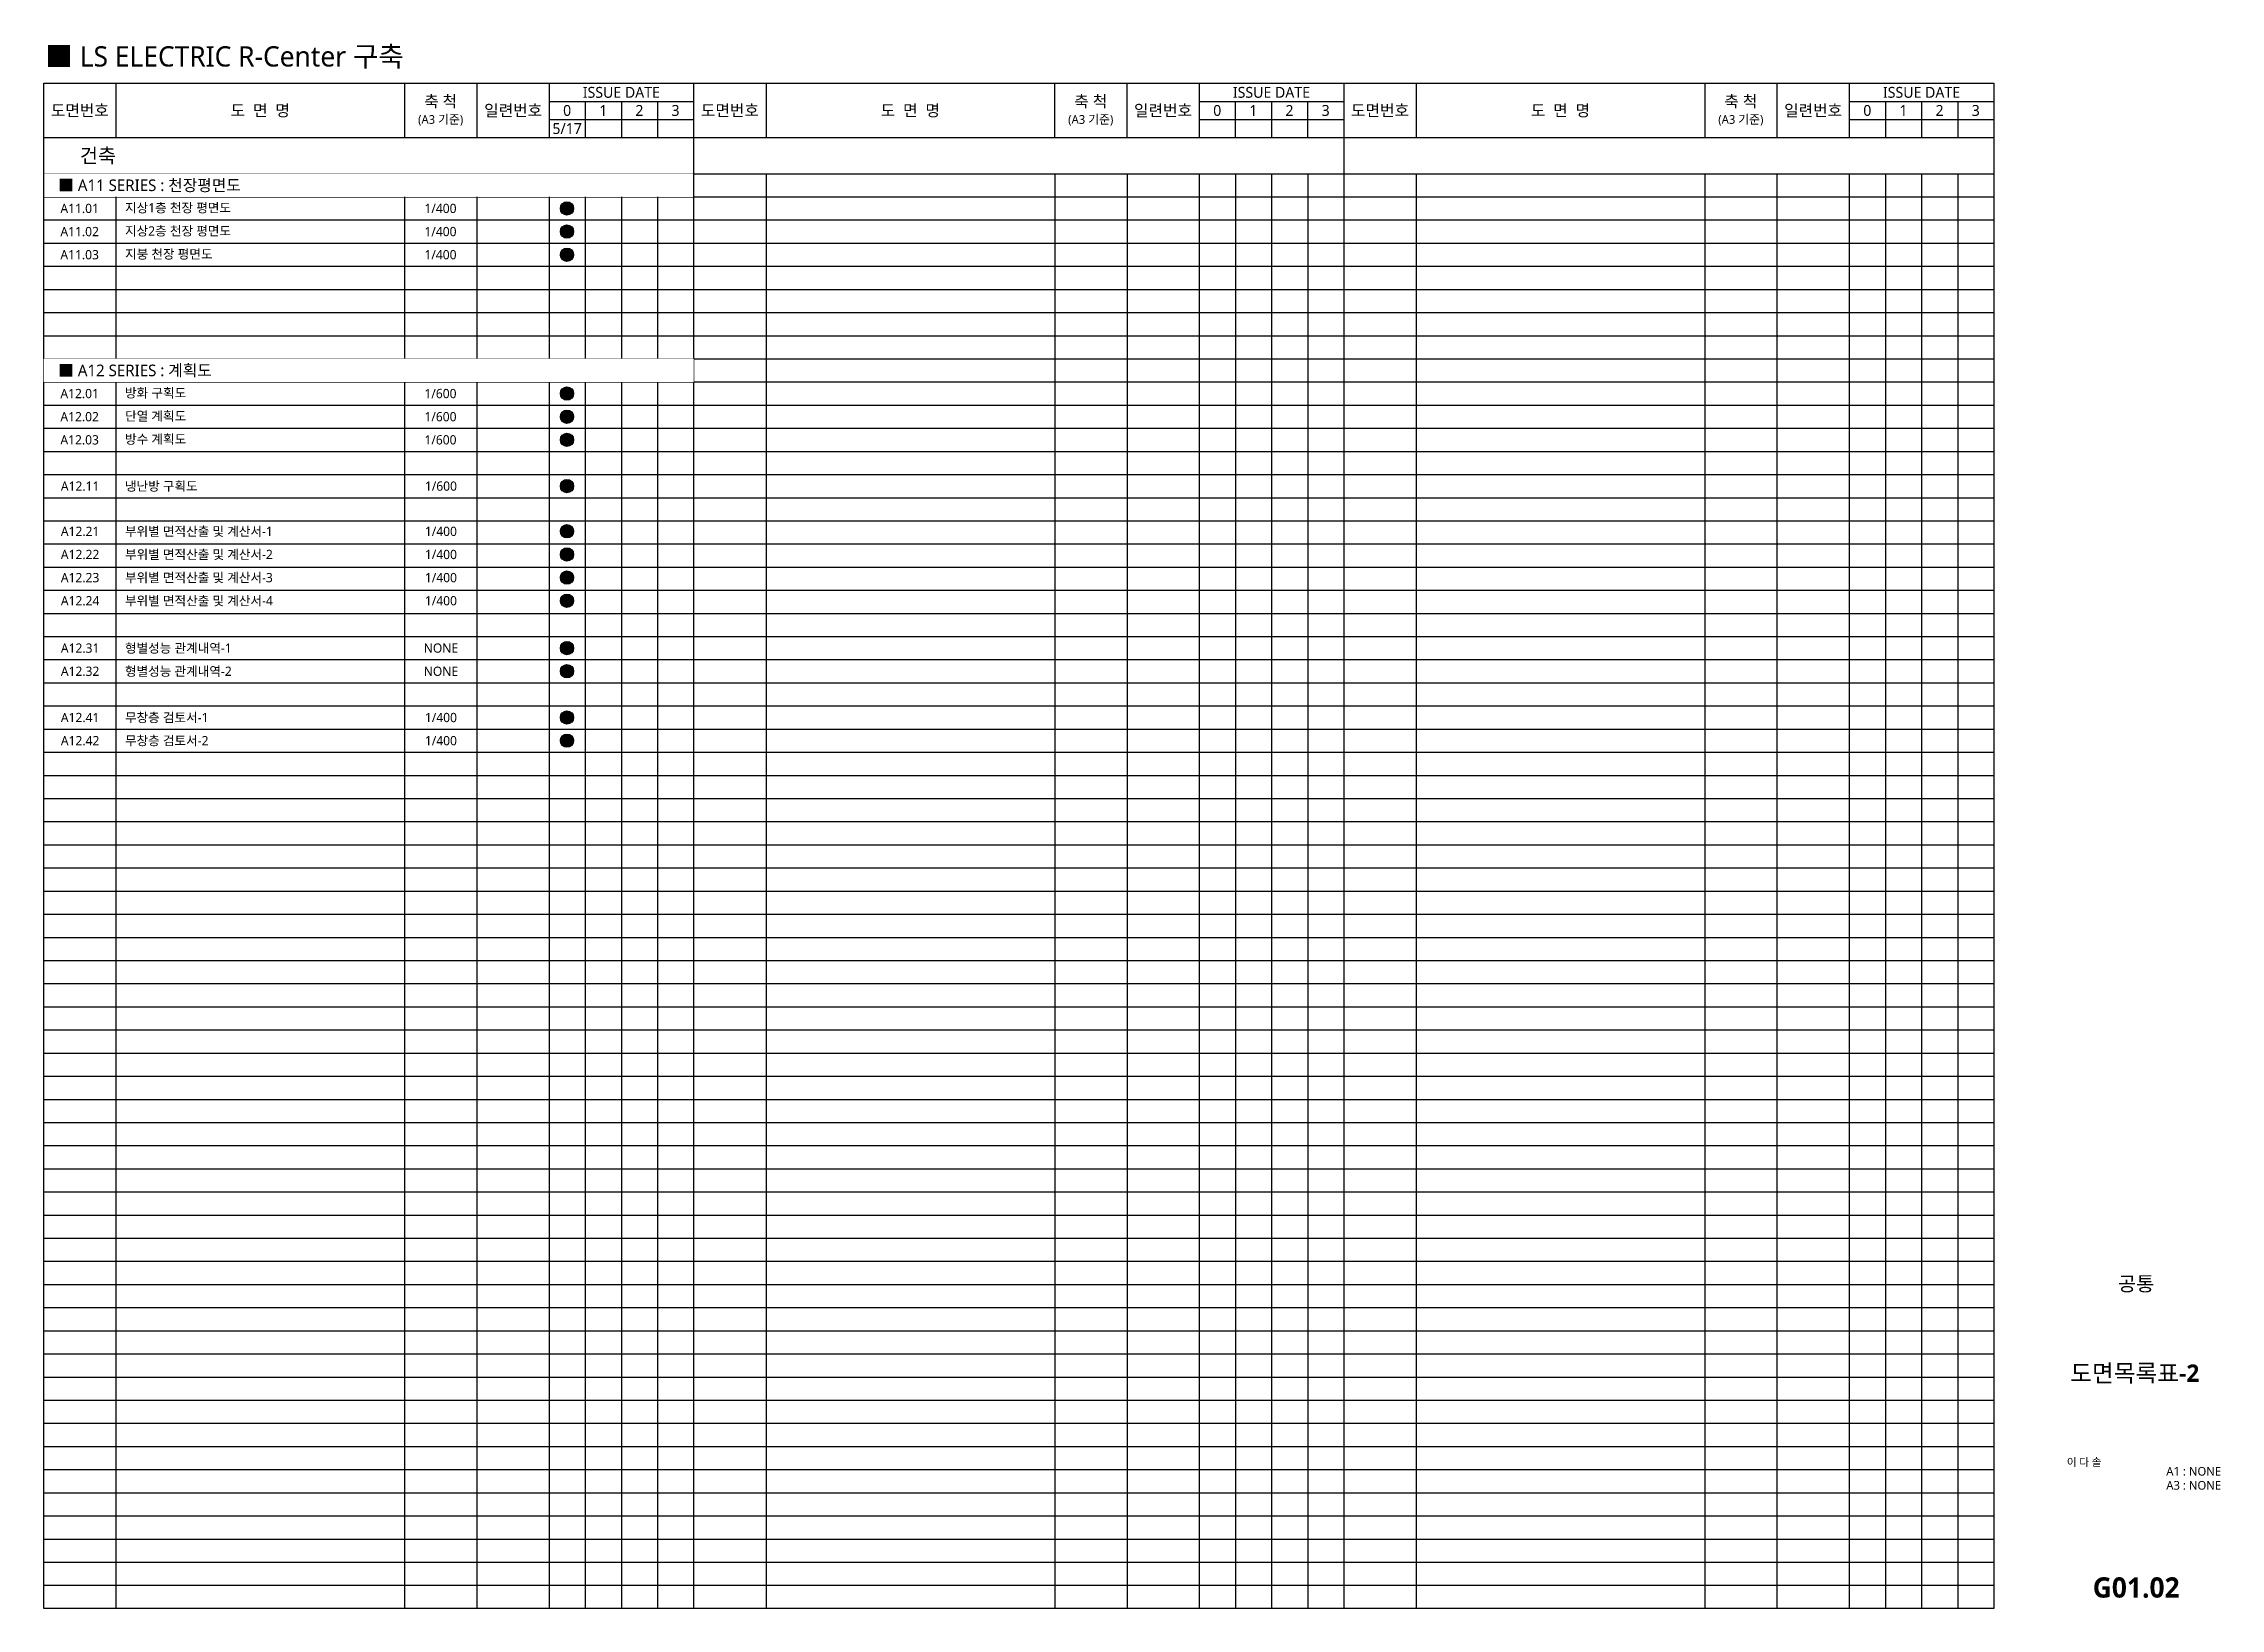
# Model space of a CAD drawing. Extents: x 5275 to 164664, y 2575 to 56674.
# Drawn here: x 89370 to 164664, y 2575 to 56674 of the extents above; entities that cross this region are included whole.
import ezdxf
from ezdxf.enums import TextEntityAlignment as Align

# ---------------------------------------------------------------- set-up
doc = ezdxf.new("R2010")
doc.units = 0
doc.header["$LTSCALE"] = 500
doc.header["$MEASUREMENT"] = 0
doc.layers.get('0').update_dxf_attribs({"linetype": 'CONTINUOUS'})
for name, color, linetype in [('ELE-3', 3, 'CONTINUOUS'), ('ELE-4', 4, 'CONTINUOUS'), ('Line', 8, 'CONTINUOUS'), ('TEXT', 3, 'CONTINUOUS'), ('XR-SHEET$0$TITLE', 7, 'CONTINUOUS'), ('XR-SHEET$1$SHT', 5, 'CONTINUOUS'), ('XR-SHEET$1$TEXT', 3, 'CONTINUOUS')]:
    doc.layers.add(name, color=color, linetype=linetype)
doc.styles.add('XR-SHEET$0$굴림체(옥산)', font='GulimChe.ttf')
doc.styles.add('맑은고딕B', font='malgunbd.ttf')
doc.styles.add('스타일1', font='malgun.ttf')

msp = doc.modelspace()

# ---------------------------------------------------------------- texts
at = {"layer": 'TEXT', "style": '스타일1'}
for s, height, p in [('■ LS ELECTRIC R-Center 구축', 700, (89429, 55881)), ('지상2층 천장 평면도', 320, (92188, 50037)), ('지붕 천장 평면도', 320, (92188, 49237)), ('방화 구획도', 320, (92188, 44437)), ('단열 계획도', 320, (92188, 43637)), ('방수 계획도', 320, (92188, 42837))]:
    msp.add_text(s, height=height, dxfattribs=at).set_placement(p)
for s, height, p in [('ISSUE DATE', 375, (109355, 54987)), ('ISSUE DATE', 375, (131840, 54987)), ('ISSUE DATE', 375, (154325, 54987)), ('도면번호', 400, (90625, 54362)), ('도  면  명', 400, (96865, 54362)), ('(A3 기준)', 300, (103105, 54050)), ('축 척', 400, (103105, 54675)), ('일련번호', 400, (105614, 54362)), ('0', 375, (107480, 54362)), ('1', 375, (108730, 54362)), ('2', 375, (109980, 54362)), ('3', 375, (111230, 54362)), ('도면번호', 400, (113110, 54362)), ('도  면  명', 400, (119350, 54362)), ('(A3 기준)', 300, (125590, 54050)), ('축 척', 400, (125590, 54675)), ('일련번호', 400, (128090, 54362)), ('0', 375, (129965, 54362)), ('1', 375, (131215, 54362)), ('2', 375, (132465, 54362)), ('3', 375, (133715, 54362)), ('도면번호', 400, (135595, 54362)), ('도  면  명', 400, (141835, 54362)), ('(A3 기준)', 300, (148075, 54050)), ('축 척', 400, (148075, 54675)), ('일련번호', 400, (150575, 54362)), ('0', 375, (152450, 54362)), ('1', 375, (153700, 54362)), ('2', 375, (154950, 54362)), ('3', 375, (156200, 54362)), ('5/17', 375, (107480, 53737)), ('A11.02', 320, (90620, 50175)), ('1/400', 320, (103100, 50175)), ('A11.03', 320, (90620, 49375)), ('1/400', 320, (103100, 49375)), ('A12.01', 320, (90620, 44575)), ('1/600', 320, (103100, 44575)), ('A12.02', 320, (90620, 43775)), ('1/600', 320, (103100, 43775)), ('A12.03', 320, (90620, 42975)), ('1/600', 320, (103100, 42975)), ('A12.11', 320, (90635, 41375)), ('1/600', 320, (103115, 41375)), ('A12.21', 320, (90635, 39812)), ('1/400', 320, (103115, 39812)), ('A12.22', 320, (90635, 39012)), ('1/400', 320, (103115, 39012)), ('A12.23', 320, (90635, 38212)), ('1/400', 320, (103115, 38212)), ('A12.24', 320, (90635, 37412)), ('1/400', 320, (103115, 37412)), ('A12.31', 320, (90635, 35775)), ('NONE', 320, (103115, 35775)), ('A12.32', 320, (90635, 34975)), ('NONE', 320, (103115, 34975)), ('A12.41', 320, (90635, 33375)), ('1/400', 320, (103115, 33375)), ('A12.42', 320, (90635, 32575)), ('1/400', 320, (103115, 32575)), ('공통', 500, (161750, 13800))]:
    msp.add_text(s, height=height, dxfattribs=at).set_placement(p, align=Align.MIDDLE_CENTER)
for s, p in [('냉난방 구획도', (92185, 41375)), ('부위별 면적산출 및 계산서-1', (92185, 39812)), ('부위별 면적산출 및 계산서-2', (92185, 39012)), ('부위별 면적산출 및 계산서-3', (92185, 38212)), ('부위별 면적산출 및 계산서-4', (92185, 37412)), ('형별성능 관계내역-1', (92185, 35775)), ('형별성능 관계내역-2', (92185, 34975)), ('무창층 검토서-1', (92185, 33375)), ('무창층 검토서-2', (92185, 32575))]:
    msp.add_text(s, height=320, dxfattribs=at).set_placement(p, align=Align.MIDDLE_LEFT)

# ---------------------------------------------------------------- blocks, each defined once
blk = doc.blocks.new('XR-SHEET$0$TITLE')
at = {"layer": 'XR-SHEET$0$TITLE', "true_color": 0x000000, "style": 'XR-SHEET$0$굴림체(옥산)'}
for tag, height, p in [('동명칭', 6, (776.77, -457.26)), ('SCALE-A1', 3, (797.5, -522)), ('SCALE-A3', 3, (797.5, -527)), ('DATA', 3, (797.5, -540))]:
    blk.add_attdef(tag, text='', height=height, dxfattribs=at).set_placement(p, align=Align.MIDDLE)
for tag, height, p in [('TITLE1', 6, (776.5, -479.4)), ('TITLE4', 6, (776.5, -484.39)), ('TITLE2', 6, (776.5, -489)), ('TITLE5', 6, (776.5, -493.99)), ('TITLE3', 6, (776.5, -498.7)), ('NAME-1', 3, (760.16, -517.5)), ('NAME-2', 3, (760.16, -526.5)), ('A0.00', 7, (776.5, -561))]:
    blk.add_attdef(tag, text='', height=height, dxfattribs=at).set_placement(p, align=Align.MIDDLE_CENTER)

# ---------------------------------------------------------------- hatches: boundary and pattern name
h = msp.add_hatch(color=251)
edge = h.paths.add_edge_path()
edge.add_arc((107475, 50175), 230, 0, 360)
h = msp.add_hatch(color=251)
edge = h.paths.add_edge_path()
edge.add_arc((107475, 49375), 230, 0, 360)
h = msp.add_hatch(color=251)
edge = h.paths.add_edge_path()
edge.add_arc((107475, 44575), 230, 0, 360)
h = msp.add_hatch(color=251)
edge = h.paths.add_edge_path()
edge.add_arc((107475, 43775), 230, 0, 360)
h = msp.add_hatch(color=251)
edge = h.paths.add_edge_path()
edge.add_arc((107475, 42975), 230, 0, 360)
h = msp.add_hatch(color=251)
edge = h.paths.add_edge_path()
edge.add_arc((107475, 41375), 230, 0, 360)
h = msp.add_hatch(color=251)
edge = h.paths.add_edge_path()
edge.add_arc((107475, 39812), 230, 0, 360)
h = msp.add_hatch(color=251)
edge = h.paths.add_edge_path()
edge.add_arc((107475, 39012), 230, 0, 360)
h = msp.add_hatch(color=251)
edge = h.paths.add_edge_path()
edge.add_arc((107475, 38212), 230, 0, 360)
h = msp.add_hatch(color=251)
edge = h.paths.add_edge_path()
edge.add_arc((107475, 37412), 230, 0, 360)
h = msp.add_hatch(color=251)
edge = h.paths.add_edge_path()
edge.add_arc((107475, 35775), 230, 0, 360)
h = msp.add_hatch(color=251)
edge = h.paths.add_edge_path()
edge.add_arc((107475, 34975), 230, 0, 360)
h = msp.add_hatch(color=251)
edge = h.paths.add_edge_path()
edge.add_arc((107475, 33375), 230, 0, 360)
h = msp.add_hatch(color=251)
edge = h.paths.add_edge_path()
edge.add_arc((107475, 32575), 230, 0, 360)

# ---------------------------------------------------------------- linework, layer by layer
at = {"layer": 'ELE-3'}
for p, q in [((91875, 55300), (91875, 53425)), ((101855, 55300), (101855, 53425)), ((104355, 55300), (104355, 53425)), ((106855, 55300), (106855, 53425)), ((114360, 55300), (114360, 53425)), ((124340, 55300), (124340, 53425)), ((126840, 55300), (126840, 53425)), ((129340, 55300), (129340, 53425)), ((134340, 55300), (134340, 2575)), ((136845, 55300), (136845, 53425)), ((146825, 55300), (146825, 53425)), ((149325, 55300), (149325, 53425)), ((151825, 55300), (151825, 53425)), ((89375, 53425), (156825, 53425))]:
    msp.add_line(p, q, dxfattribs=at)
at = {"layer": 'ELE-4'}
for p, q in [((106855, 54675), (111855, 54675)), ((108105, 54675), (108105, 53425)), ((109355, 54675), (109355, 53425)), ((110605, 54675), (110605, 53425)), ((129340, 54675), (134340, 54675)), ((130590, 54675), (130590, 53425)), ((131840, 54675), (131840, 53425)), ((133090, 54675), (133090, 53425)), ((151825, 54675), (156825, 54675)), ((153075, 54675), (153075, 53425)), ((154325, 54675), (154325, 53425)), ((155575, 54675), (155575, 53425)), ((106855, 54050), (111855, 54050)), ((129340, 54050), (134340, 54050)), ((151825, 54050), (156825, 54050)), ((89375, 52175), (156825, 52175)), ((114360, 52175), (114360, 2575)), ((124345, 52175), (124345, 2575)), ((126845, 52175), (126845, 2575)), ((129345, 52175), (129345, 2575)), ((130595, 52175), (130595, 2575)), ((131845, 52175), (131845, 2575)), ((133095, 52175), (133095, 2575)), ((136845, 52175), (136845, 2575)), ((146825, 52175), (146825, 2575)), ((149325, 52175), (149325, 2575)), ((151825, 52175), (151825, 2575)), ((153075, 52175), (153075, 2575)), ((154325, 52175), (154325, 2575)), ((155575, 52175), (155575, 2575)), ((89375, 51375), (156825, 51375))]:
    msp.add_line(p, q, dxfattribs=at)
at = {"layer": 'Line'}
for p, q in [((89375, 50575), (156825, 50575)), ((89375, 49775), (156825, 49775)), ((89375, 48975), (156825, 48975)), ((89375, 48175), (156825, 48175)), ((89375, 47375), (156825, 47375)), ((89375, 46575), (156825, 46575)), ((89375, 45775), (156825, 45775)), ((89375, 44975), (156825, 44975)), ((89375, 44175), (156825, 44175)), ((89375, 43375), (156825, 43375)), ((89375, 42575), (156825, 42575)), ((89375, 41775), (156825, 41775)), ((89375, 40975), (156825, 40975)), ((89375, 40175), (156825, 40175)), ((89375, 39375), (156825, 39375)), ((89375, 38575), (156825, 38575)), ((89375, 37775), (156825, 37775)), ((89375, 36975), (156825, 36975)), ((89375, 36175), (156825, 36175)), ((89375, 35375), (156825, 35375)), ((89375, 34575), (156825, 34575)), ((89375, 33775), (156825, 33775)), ((89375, 32975), (156825, 32975)), ((89375, 32175), (156825, 32175)), ((89375, 31375), (156825, 31375)), ((89375, 30575), (156825, 30575)), ((89375, 29775), (156825, 29775)), ((89375, 28975), (156825, 28975)), ((89375, 28175), (156825, 28175)), ((89375, 27375), (156825, 27375)), ((89375, 26575), (156825, 26575)), ((89375, 25775), (156825, 25775)), ((89375, 24975), (156825, 24975)), ((89375, 24175), (156825, 24175)), ((89375, 23375), (156825, 23375)), ((89375, 22575), (156825, 22575)), ((89375, 21775), (156825, 21775)), ((89375, 20975), (156825, 20975)), ((89375, 20175), (156825, 20175)), ((89375, 19375), (156825, 19375)), ((89375, 18575), (156825, 18575)), ((89375, 17775), (156825, 17775)), ((89375, 16975), (156825, 16975)), ((89375, 16175), (156825, 16175)), ((89375, 15375), (156825, 15375)), ((89375, 14575), (156825, 14575)), ((89375, 13775), (156825, 13775)), ((89375, 12975), (156825, 12975)), ((89375, 12175), (156825, 12175)), ((89375, 11375), (156825, 11375)), ((89375, 10575), (156825, 10575)), ((89375, 9775), (156825, 9775)), ((89375, 8975), (156825, 8975)), ((89375, 8175), (156825, 8175)), ((89375, 7375), (156825, 7375)), ((89375, 6575), (156825, 6575)), ((89375, 5775), (156825, 5775)), ((89375, 4975), (156825, 4975)), ((89375, 4175), (156825, 4175)), ((89375, 3375), (156825, 3375))]:
    msp.add_line(p, q, dxfattribs=at)
at = {"layer": 'TEXT', "color": 4}
for centre in [(107475, 50175), (107475, 49375), (107475, 44575), (107475, 43775), (107475, 42975), (107475, 41375), (107475, 39812), (107475, 39012), (107475, 38212), (107475, 37412), (107475, 35775), (107475, 34975), (107475, 33375), (107475, 32575)]:
    msp.add_circle(centre, 230, dxfattribs=at)

# ---------------------------------------------------------------- block references
at = {"layer": 'TEXT'}
ref = msp.add_blockref('XR-SHEET$0$TITLE', (84100, 0), dxfattribs=dict(at, xscale=100.0000022461945, yscale=100.0000022461945, zscale=100.0000022461945))
ref.add_attrib('TITLE2', '도면목록표-2', dxfattribs={"layer": 'XR-SHEET$1$SHT', "color": 4, "true_color": 0x000004, "height": 600, "style": '맑은고딕B'}).set_placement((161700, 10709), align=Align.MIDDLE_CENTER)
ref.add_attrib('NAME-1', '이 다 솔', dxfattribs={"layer": 'XR-SHEET$1$TEXT', "color": 3, "true_color": 0x000003, "height": 270, "style": '스타일1'}).set_placement((159350, 7633, 1377), align=Align.MIDDLE_LEFT)
ref.add_attrib('SCALE-A1', 'A1 : NONE', dxfattribs={"layer": 'XR-SHEET$1$SHT', "color": 3, "true_color": 0x000003, "height": 300, "style": '스타일1'}).set_placement((163739, 7317), align=Align.MIDDLE_CENTER)
ref.add_attrib('SCALE-A3', 'A3 : NONE', dxfattribs={"layer": 'XR-SHEET$1$SHT', "color": 3, "true_color": 0x000003, "height": 300, "style": '스타일1'}).set_placement((163739, 6831), align=Align.MIDDLE_CENTER)
ref.add_attrib('A0.00', 'G01.02', dxfattribs={"layer": 'XR-SHEET$1$SHT', "color": 4, "true_color": 0x000004, "height": 700, "style": '맑은고딕B'}).set_placement((161750, 3300), align=Align.MIDDLE_CENTER)

msp.set_redraw_order([(e.dxf.handle, doc.entitydb.next_handle()) for e in msp.query("TEXT MTEXT ATTDEF DIMENSION ARC_DIMENSION")])  # texts and dimensions are drawn at this point

# ---------------------------------------------------------------- next in the draw order: wipeouts: each hides what was drawn before it
msp.add_wipeout([(89375, 52175), (111860, 52175), (111860, 51375), (89375, 51375)]).dxf.layer = 'ELE-4'

# ---------------------------------------------------------------- next in the draw order: hatches: boundary and pattern name
h = msp.add_hatch(color=251)
edge = h.paths.add_edge_path()
edge.add_arc((107475, 50975), 230, 0, 360)

# ---------------------------------------------------------------- next in the draw order: linework, layer by layer
at = {"layer": 'ELE-3'}
msp.add_line((111855, 55300), (111855, 2575), dxfattribs=at)
msp.add_lwpolyline([(89375, 55300), (156825, 55300), (156825, 2575), (89375, 2575)], close=True, dxfattribs=at)
at = {"layer": 'ELE-4'}
for p, q in [((91875, 51375), (91875, 2575)), ((101855, 51375), (101855, 2575)), ((104355, 51375), (104355, 2575)), ((106855, 51375), (106855, 2575)), ((108105, 51375), (108105, 2575)), ((109355, 51375), (109355, 2575)), ((110605, 51375), (110605, 2575))]:
    msp.add_line(p, q, dxfattribs=at)
at = {"layer": 'TEXT', "color": 4}
msp.add_circle((107475, 50975), 230, dxfattribs=at)

# ---------------------------------------------------------------- next in the draw order: texts
at = {"layer": 'TEXT', "style": '스타일1'}
for s, height, p in [('건축', 500, (90625, 52800)), ('■ A11 SERIES : 천장평면도', 400, (89875, 51775))]:
    msp.add_text(s, height=height, dxfattribs=at).set_placement(p, align=Align.MIDDLE_LEFT)
for s, p in [('A11.01', (90620, 50975)), ('1/400', (103100, 50975))]:
    msp.add_text(s, height=320, dxfattribs=at).set_placement(p, align=Align.MIDDLE_CENTER)
msp.add_text('지상1층 천장 평면도', height=320, dxfattribs=at).set_placement((92188, 50837))

# ---------------------------------------------------------------- next in the draw order: wipeouts: each hides what was drawn before it
msp.add_wipeout([(89370, 45775), (111855, 45775), (111855, 44975), (89370, 44975)]).dxf.layer = 'ELE-4'

# ---------------------------------------------------------------- next in the draw order: texts
msp.add_text('■ A12 SERIES : 계획도', height=400, dxfattribs=at).set_placement((89875, 45375), align=Align.MIDDLE_LEFT)

doc.saveas('drawing.dxf')
